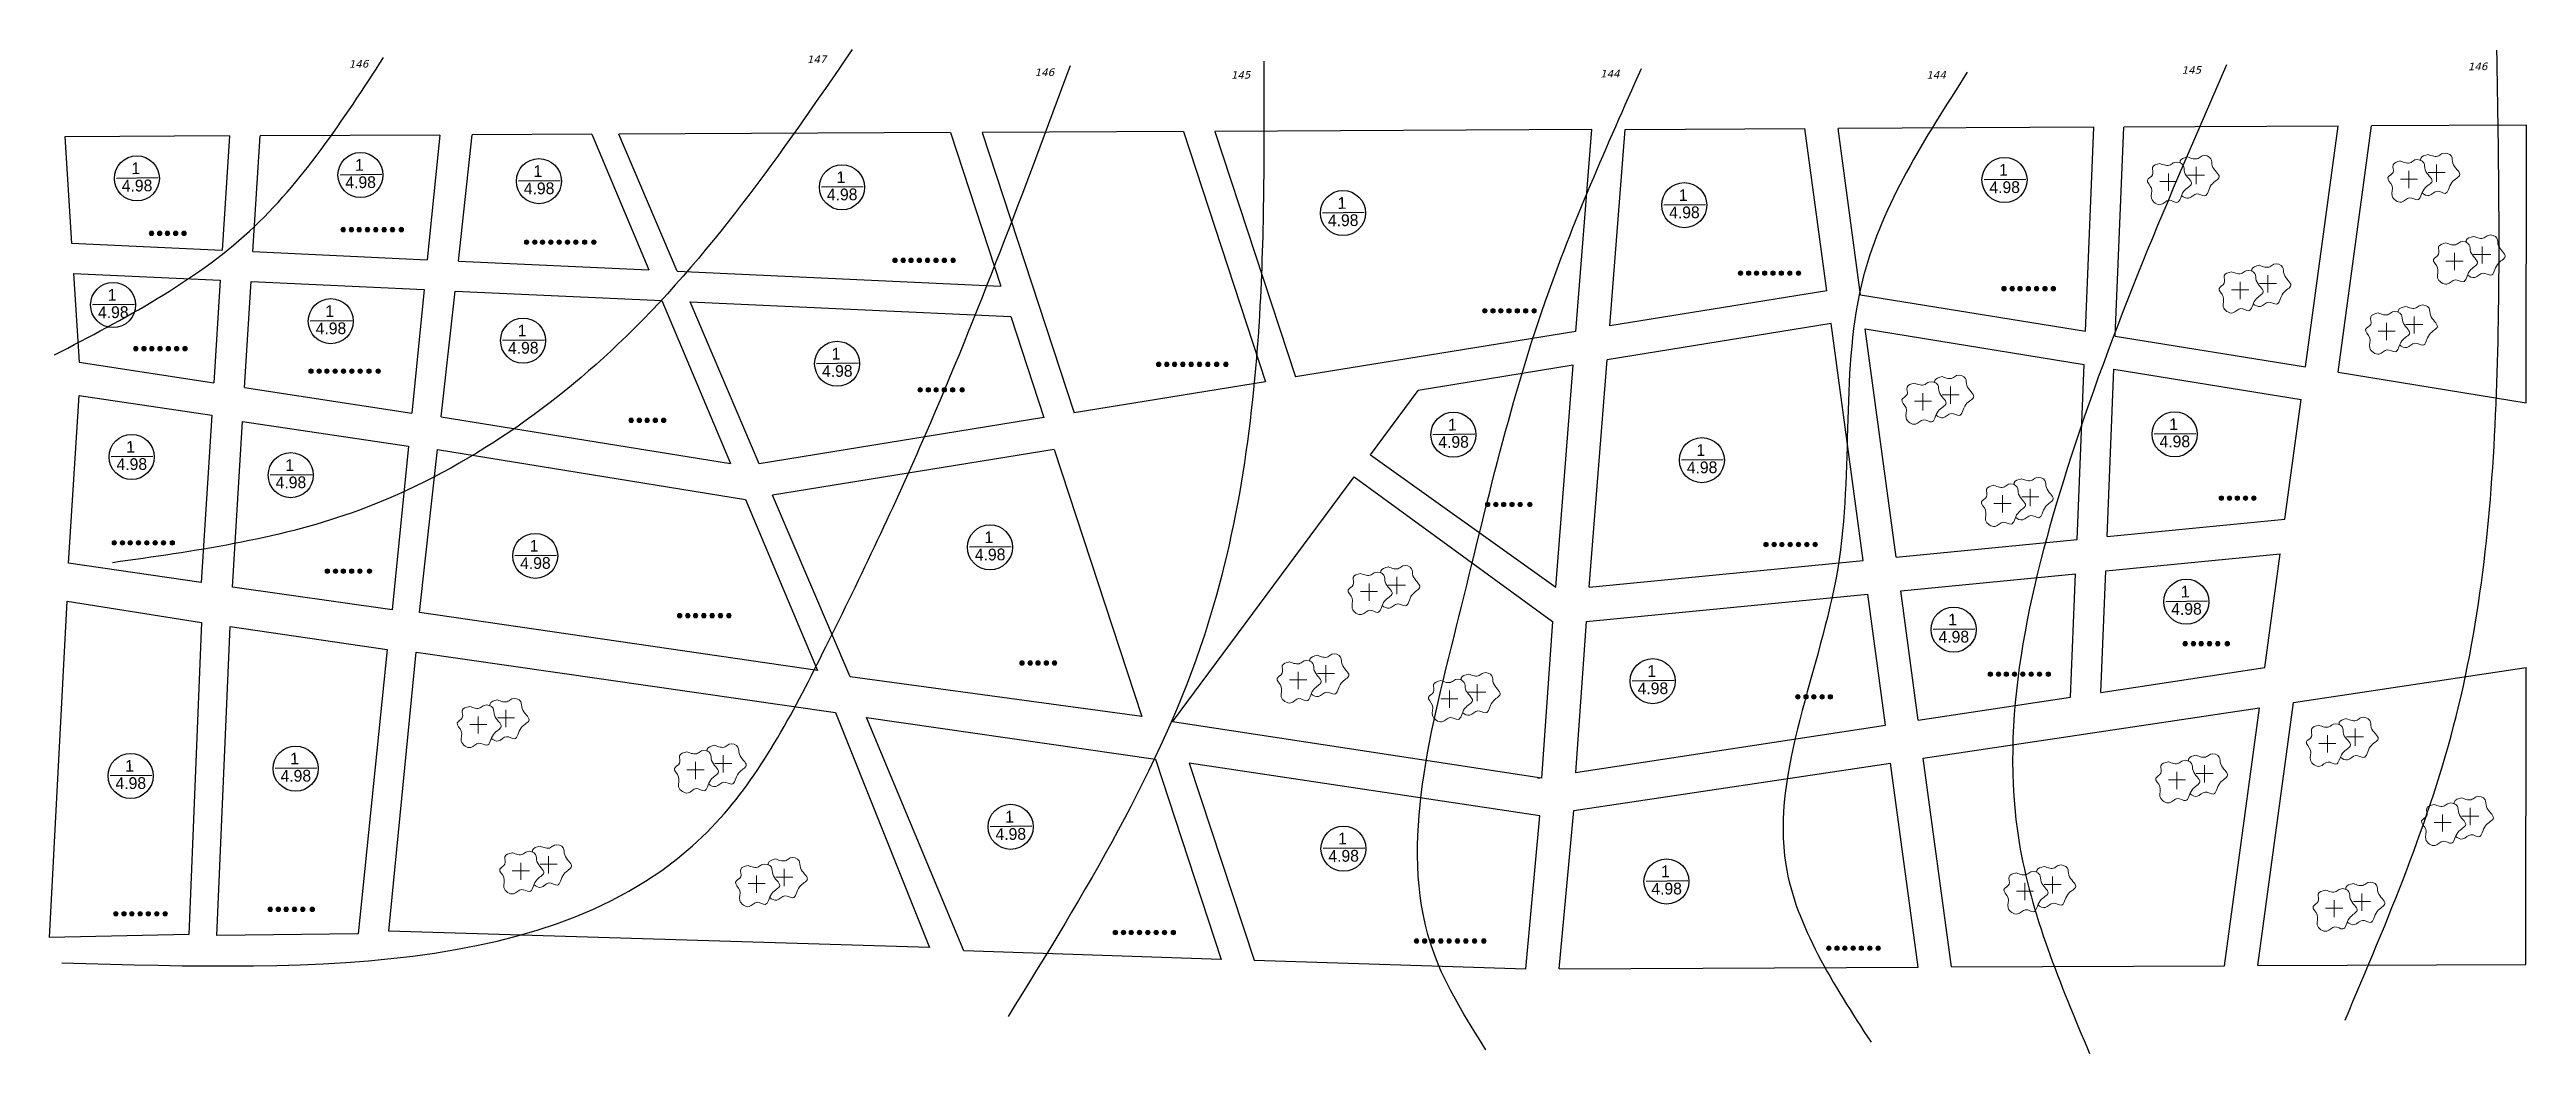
# Model space of a CAD drawing. Header units: millimetres. Extents: x -710977 to 10671, y -929782 to 89628.
# Drawn here: x 3255 to 10671, y 475 to 3478 of the extents above; entities that cross this region are included whole.
import ezdxf

# ---------------------------------------------------------------- set-up
doc = ezdxf.new("R2010")
doc.units = ezdxf.units.MM
doc.header["$LTSCALE"] = 0.4
doc.layers.add('Площади', color=7, linetype='Continuous')
doc.layers.add('Тонкая', color=82, linetype='Continuous', lineweight=20)
doc.styles.add('style1', font='verdana.ttf', dxfattribs={"oblique": 15})

msp = doc.modelspace()

# ---------------------------------------------------------------- texts
at = {"color": 2, "ltscale": 0.5, "attachment_point": 1, "rotation": 0.6365653}
for s, width, insert, char_height in [('1', 100.29866, (3499.663, 3140.571), 35.179), ('1', 100.29866, (4169.099, 3150.536), 35.179), ('1', 100.29866, (4703.392, 3132.155), 35.179), ('1', 100.29866, (9091.577, 3135.725), 35.179), ('4.98', 170.28639, (3470.666, 3088.362), 35.1793), ('4.98', 170.28639, (4140.102, 3098.326), 35.1793), ('4.98', 170.28639, (4674.395, 3079.945), 35.1793), ('4.98', 170.28639, (5581.832, 3061.734), 35.1793), ('1', 100.29866, (5610.829, 3113.943), 35.179), ('1', 100.29866, (8132.717, 3060.259), 35.179), ('4.98', 170.28639, (9062.581, 3083.516), 35.1793), ('4.98', 170.28639, (7081.942, 2984.573), 35.1793), ('1', 100.29866, (7110.939, 3036.783), 35.179), ('4.98', 170.28639, (8103.72, 3008.049), 35.1793), ('1', 100.29866, (3428.409, 2761.679), 35.179), ('4.98', 170.28639, (3399.412, 2709.47), 35.1793), ('1', 100.29866, (4080.212, 2713.293), 35.179), ('4.98', 170.28639, (4051.215, 2661.084), 35.1793), ('4.98', 170.28639, (4627.018, 2602.807), 35.1793), ('1', 100.29866, (4656.015, 2655.017), 35.179), ('4.98', 170.28639, (5567.255, 2533.604), 35.1793), ('1', 100.29866, (5596.251, 2585.813), 35.179), ('1', 100.29866, (7441.562, 2373.489), 35.179), ('1', 100.29866, (9601.047, 2374.888), 35.179), ('1', 100.29866, (3483.939, 2307.114), 35.179), ('4.98', 170.28639, (7412.566, 2321.28), 35.1793), ('4.98', 170.28639, (9572.05, 2322.679), 35.1793), ('4.98', 170.28639, (3454.942, 2254.904), 35.1793), ('1', 100.29866, (3960.349, 2252.392), 35.179), ('4.98', 170.28639, (8156.57, 2245.082), 35.1793), ('1', 100.29866, (8185.567, 2297.291), 35.179), ('4.98', 170.28639, (3931.353, 2200.183), 35.1793), ('1', 100.29866, (4692.341, 2010.97), 35.179), ('1', 100.29866, (6053.845, 2036.576), 35.179), ('4.98', 170.28639, (4663.344, 1958.761), 35.1793), ('4.98', 170.28639, (6024.849, 1984.367), 35.1793), ('1', 100.29866, (9635.936, 1873.872), 35.179), ('1', 100.29866, (8939.355, 1790.444), 35.179), ('4.98', 170.28639, (9606.939, 1821.662), 35.1793), ('4.98', 170.28639, (8910.359, 1738.235), 35.1793), ('1', 100.29866, (8038.324, 1636.135), 35.179), ('4.98', 170.28639, (8009.327, 1583.926), 35.1793), ('1', 100.29866, (3480.895, 1352.549), 35.179), ('1', 100.29866, (3974.989, 1374.496), 35.179), ('4.98', 170.28639, (3451.898, 1300.339), 35.1793), ('4.98', 170.28639, (3945.992, 1322.287), 35.1793), ('1', 100.29866, (6115.715, 1200.357), 35.179), ('4.98', 170.28639, (6086.718, 1148.147), 35.1793), ('1', 100.29866, (7112.38, 1134.909), 35.179), ('4.98', 170.28639, (7083.383, 1082.699), 35.1793), ('4.98', 170.28639, (8050.484, 984.557), 35.1793), ('1', 100.29866, (8079.48, 1036.767), 35.179)]:
    msp.add_mtext_dynamic_manual_height_columns(s, width=width, gutter_width=351.793, heights=[0], dxfattribs=dict(at, insert=insert, char_height=char_height))
at = {"layer": 'Площади', "color": 0, "lineweight": 30, "style": 'style1', "oblique": 15}
for s, p in [('146', (4150.575, 3423.845)), ('147', (5522.262, 3437.754)), ('146', (6204.159, 3398.801)), ('145', (6791.676, 3391.008)), ('144', (7897.353, 3394.653)), ('144', (8873.986, 3390.999)), ('145', (9638.466, 3405.617)), ('146', (10495.371, 3416.241))]:
    msp.add_text(s, height=22.4, rotation=0.7103714, dxfattribs=at).set_placement(p)

# ---------------------------------------------------------------- hatches: boundary and pattern name
at = {"layer": 'Тонкая', "ltscale": 10}
for points in [[(3566.496, 2928.369, 1), (3553.069, 2928.369, 1)], [(3590.976, 2928.369, 1), (3577.55, 2928.369, 1)], [(3614.328, 2928.369, 1), (3600.902, 2928.369, 1)], [(3639.106, 2928.369, 1), (3625.68, 2928.369, 1)], [(3663.885, 2928.369, 1), (3650.459, 2928.369, 1)], [(4140.677, 2939.276, 1), (4127.251, 2939.276, 1)], [(4165.157, 2939.276, 1), (4151.731, 2939.276, 1)], [(4188.51, 2939.276, 1), (4175.083, 2939.276, 1)], [(4213.288, 2939.276, 1), (4199.862, 2939.276, 1)], [(4238.066, 2939.276, 1), (4224.64, 2939.276, 1)], [(4263.197, 2939.276, 1), (4249.771, 2939.276, 1)], [(4288.21, 2939.276, 1), (4274.783, 2939.276, 1)], [(4314.457, 2939.276, 1), (4301.03, 2939.276, 1)], [(4689.708, 2902.023, 1), (4676.282, 2902.023, 1)], [(4714.189, 2902.023, 1), (4700.763, 2902.023, 1)], [(4737.541, 2902.023, 1), (4724.115, 2902.023, 1)], [(4762.319, 2902.023, 1), (4748.893, 2902.023, 1)], [(4787.098, 2902.023, 1), (4773.671, 2902.023, 1)], [(4812.229, 2902.023, 1), (4798.803, 2902.023, 1)], [(4837.241, 2902.023, 1), (4823.815, 2902.023, 1)], [(4863.488, 2902.023, 1), (4850.062, 2902.023, 1)], [(4891.141, 2902.023, 1), (4877.714, 2902.023, 1)], [(5792.927, 2847.585, 1), (5779.501, 2847.585, 1)], [(5817.407, 2847.585, 1), (5803.981, 2847.585, 1)], [(5840.76, 2847.585, 1), (5827.334, 2847.585, 1)], [(5865.538, 2847.585, 1), (5852.112, 2847.585, 1)], [(5890.316, 2847.585, 1), (5876.89, 2847.585, 1)], [(5915.448, 2847.585, 1), (5902.022, 2847.585, 1)], [(5940.46, 2847.585, 1), (5927.034, 2847.585, 1)], [(5966.707, 2847.585, 1), (5953.281, 2847.585, 1)], [(8324.226, 2809.153, 1), (8310.8, 2809.153, 1)], [(8348.706, 2809.153, 1), (8335.28, 2809.153, 1)], [(8372.058, 2809.153, 1), (8358.632, 2809.153, 1)], [(8396.837, 2809.153, 1), (8383.411, 2809.153, 1)], [(8421.615, 2809.153, 1), (8408.189, 2809.153, 1)], [(8446.746, 2809.153, 1), (8433.32, 2809.153, 1)], [(8471.758, 2809.153, 1), (8458.332, 2809.153, 1)], [(8498.005, 2809.153, 1), (8484.579, 2809.153, 1)], [(9113.49, 2763.014, 1), (9100.064, 2763.014, 1)], [(9137.97, 2763.014, 1), (9124.544, 2763.014, 1)], [(9161.323, 2763.014, 1), (9147.897, 2763.014, 1)], [(9186.101, 2763.014, 1), (9172.675, 2763.014, 1)], [(9210.879, 2763.014, 1), (9197.453, 2763.014, 1)], [(9236.011, 2763.014, 1), (9222.585, 2763.014, 1)], [(9261.023, 2763.014, 1), (9247.597, 2763.014, 1)], [(7558.713, 2696.611, 1), (7545.287, 2696.611, 1)], [(7583.193, 2696.611, 1), (7569.767, 2696.611, 1)], [(7606.546, 2696.611, 1), (7593.12, 2696.611, 1)], [(7631.324, 2696.611, 1), (7617.898, 2696.611, 1)], [(7656.102, 2696.611, 1), (7642.676, 2696.611, 1)], [(7681.234, 2696.611, 1), (7667.808, 2696.611, 1)], [(7706.246, 2696.611, 1), (7692.82, 2696.611, 1)], [(3519.555, 2583.407, 1), (3506.129, 2583.407, 1)], [(3544.035, 2583.407, 1), (3530.609, 2583.407, 1)], [(3567.388, 2583.407, 1), (3553.961, 2583.407, 1)], [(3592.166, 2583.407, 1), (3578.74, 2583.407, 1)], [(3616.944, 2583.407, 1), (3603.518, 2583.407, 1)], [(3642.075, 2583.407, 1), (3628.649, 2583.407, 1)], [(3667.088, 2583.407, 1), (3653.661, 2583.407, 1)], [(4044.017, 2515.992, 1), (4030.591, 2515.992, 1)], [(4068.498, 2515.992, 1), (4055.072, 2515.992, 1)], [(4091.85, 2515.992, 1), (4078.424, 2515.992, 1)], [(4116.628, 2515.992, 1), (4103.202, 2515.992, 1)], [(4141.407, 2515.992, 1), (4127.98, 2515.992, 1)], [(4166.538, 2515.992, 1), (4153.112, 2515.992, 1)], [(4191.55, 2515.992, 1), (4178.124, 2515.992, 1)], [(4217.797, 2515.992, 1), (4204.371, 2515.992, 1)], [(4245.45, 2515.992, 1), (4232.023, 2515.992, 1)], [(6582.059, 2536.624, 1), (6568.633, 2536.624, 1)], [(6606.54, 2536.624, 1), (6593.114, 2536.624, 1)], [(6629.892, 2536.624, 1), (6616.466, 2536.624, 1)], [(6654.67, 2536.624, 1), (6641.244, 2536.624, 1)], [(6679.449, 2536.624, 1), (6666.023, 2536.624, 1)], [(6704.58, 2536.624, 1), (6691.154, 2536.624, 1)], [(6729.592, 2536.624, 1), (6716.166, 2536.624, 1)], [(6755.839, 2536.624, 1), (6742.413, 2536.624, 1)], [(6783.492, 2536.624, 1), (6770.065, 2536.624, 1)], [(5867.903, 2459.938, 1), (5854.477, 2459.938, 1)], [(5892.383, 2459.938, 1), (5878.957, 2459.938, 1)], [(5915.735, 2459.938, 1), (5902.309, 2459.938, 1)], [(5940.514, 2459.938, 1), (5927.088, 2459.938, 1)], [(5965.292, 2459.938, 1), (5951.866, 2459.938, 1)], [(5993.873, 2459.938, 1), (5980.447, 2459.938, 1)], [(5002.736, 2368.922, 1), (4989.31, 2368.922, 1)], [(5027.216, 2368.922, 1), (5013.79, 2368.922, 1)], [(5050.569, 2368.922, 1), (5037.143, 2368.922, 1)], [(5075.347, 2368.922, 1), (5061.921, 2368.922, 1)], [(5100.125, 2368.922, 1), (5086.699, 2368.922, 1)], [(7567.449, 2117.275, 1), (7554.023, 2117.275, 1)], [(7591.93, 2117.275, 1), (7578.504, 2117.275, 1)], [(7615.282, 2117.275, 1), (7601.856, 2117.275, 1)], [(7640.06, 2117.275, 1), (7626.634, 2117.275, 1)], [(7664.839, 2117.275, 1), (7651.413, 2117.275, 1)], [(7693.42, 2117.275, 1), (7679.994, 2117.275, 1)], [(9764.003, 2136.171, 1), (9750.577, 2136.171, 1)], [(9788.483, 2136.171, 1), (9775.057, 2136.171, 1)], [(9811.836, 2136.171, 1), (9798.41, 2136.171, 1)], [(9836.614, 2136.171, 1), (9823.188, 2136.171, 1)], [(9861.392, 2136.171, 1), (9847.966, 2136.171, 1)], [(3455.085, 2002.362, 1), (3441.659, 2002.362, 1)], [(3479.565, 2002.362, 1), (3466.139, 2002.362, 1)], [(3502.917, 2002.362, 1), (3489.491, 2002.362, 1)], [(3527.696, 2002.362, 1), (3514.269, 2002.362, 1)], [(3552.474, 2002.362, 1), (3539.048, 2002.362, 1)], [(3577.605, 2002.362, 1), (3564.179, 2002.362, 1)], [(3602.617, 2002.362, 1), (3589.191, 2002.362, 1)], [(3628.864, 2002.362, 1), (3615.438, 2002.362, 1)], [(8400.567, 1997.184, 1), (8387.141, 1997.184, 1)], [(8425.047, 1997.184, 1), (8411.621, 1997.184, 1)], [(8448.4, 1997.184, 1), (8434.973, 1997.184, 1)], [(8473.178, 1997.184, 1), (8459.752, 1997.184, 1)], [(8497.956, 1997.184, 1), (8484.53, 1997.184, 1)], [(8523.088, 1997.184, 1), (8509.661, 1997.184, 1)], [(8548.1, 1997.184, 1), (8534.674, 1997.184, 1)], [(4093.243, 1917.656, 1), (4079.817, 1917.656, 1)], [(4117.723, 1917.656, 1), (4104.297, 1917.656, 1)], [(4141.075, 1917.656, 1), (4127.649, 1917.656, 1)], [(4165.854, 1917.656, 1), (4152.428, 1917.656, 1)], [(4190.632, 1917.656, 1), (4177.206, 1917.656, 1)], [(4219.213, 1917.656, 1), (4205.787, 1917.656, 1)], [(5147.844, 1784.489, 1), (5134.418, 1784.489, 1)], [(5172.324, 1784.489, 1), (5158.898, 1784.489, 1)], [(5195.677, 1784.489, 1), (5182.251, 1784.489, 1)], [(5220.455, 1784.489, 1), (5207.029, 1784.489, 1)], [(5245.233, 1784.489, 1), (5231.807, 1784.489, 1)], [(5270.365, 1784.489, 1), (5256.939, 1784.489, 1)], [(5295.377, 1784.489, 1), (5281.951, 1784.489, 1)], [(9655.933, 1700.669, 1), (9642.507, 1700.669, 1)], [(9680.414, 1700.669, 1), (9666.987, 1700.669, 1)], [(9703.766, 1700.669, 1), (9690.34, 1700.669, 1)], [(9728.544, 1700.669, 1), (9715.118, 1700.669, 1)], [(9753.322, 1700.669, 1), (9739.896, 1700.669, 1)], [(9781.903, 1700.669, 1), (9768.477, 1700.669, 1)], [(6173.122, 1642.919, 1), (6159.696, 1642.919, 1)], [(6197.602, 1642.919, 1), (6184.176, 1642.919, 1)], [(6220.954, 1642.919, 1), (6207.528, 1642.919, 1)], [(6245.733, 1642.919, 1), (6232.307, 1642.919, 1)], [(6270.511, 1642.919, 1), (6257.085, 1642.919, 1)], [(9072.276, 1609.195, 1), (9058.85, 1609.195, 1)], [(9096.757, 1609.195, 1), (9083.331, 1609.195, 1)], [(9120.109, 1609.195, 1), (9106.683, 1609.195, 1)], [(9144.887, 1609.195, 1), (9131.461, 1609.195, 1)], [(9169.666, 1609.195, 1), (9156.24, 1609.195, 1)], [(9194.797, 1609.195, 1), (9181.371, 1609.195, 1)], [(9219.809, 1609.195, 1), (9206.383, 1609.195, 1)], [(9246.056, 1609.195, 1), (9232.63, 1609.195, 1)], [(8495.954, 1541.625, 1), (8482.528, 1541.625, 1)], [(8520.435, 1541.625, 1), (8507.009, 1541.625, 1)], [(8543.787, 1541.625, 1), (8530.361, 1541.625, 1)], [(8568.565, 1541.625, 1), (8555.139, 1541.625, 1)], [(8593.344, 1541.625, 1), (8579.917, 1541.625, 1)], [(3459.899, 892.538, 1), (3446.473, 892.538, 1)], [(3484.379, 892.538, 1), (3470.953, 892.538, 1)], [(3507.732, 892.538, 1), (3494.306, 892.538, 1)], [(3532.51, 892.538, 1), (3519.084, 892.538, 1)], [(3557.288, 892.538, 1), (3543.862, 892.538, 1)], [(3582.42, 892.538, 1), (3568.994, 892.538, 1)], [(3607.432, 892.538, 1), (3594.006, 892.538, 1)], [(3922.079, 905.669, 1), (3908.653, 905.669, 1)], [(3946.56, 905.669, 1), (3933.134, 905.669, 1)], [(3969.912, 905.669, 1), (3956.486, 905.669, 1)], [(3994.69, 905.669, 1), (3981.264, 905.669, 1)], [(4019.469, 905.669, 1), (4006.042, 905.669, 1)], [(4048.05, 905.669, 1), (4034.623, 905.669, 1)], [(6452.331, 836.457, 1), (6438.904, 836.457, 1)], [(6476.811, 836.457, 1), (6463.385, 836.457, 1)], [(6500.163, 836.457, 1), (6486.737, 836.457, 1)], [(6524.942, 836.457, 1), (6511.515, 836.457, 1)], [(6549.72, 836.457, 1), (6536.294, 836.457, 1)], [(6574.851, 836.457, 1), (6561.425, 836.457, 1)], [(6599.863, 836.457, 1), (6586.437, 836.457, 1)], [(6626.11, 836.457, 1), (6612.684, 836.457, 1)], [(7354.385, 811.026, 1), (7340.958, 811.026, 1)], [(7378.865, 811.026, 1), (7365.439, 811.026, 1)], [(7402.217, 811.026, 1), (7388.791, 811.026, 1)], [(7426.996, 811.026, 1), (7413.569, 811.026, 1)], [(7451.774, 811.026, 1), (7438.348, 811.026, 1)], [(7476.905, 811.026, 1), (7463.479, 811.026, 1)], [(7501.917, 811.026, 1), (7488.491, 811.026, 1)], [(7528.164, 811.026, 1), (7514.738, 811.026, 1)], [(7555.817, 811.026, 1), (7542.391, 811.026, 1)], [(8588.94, 789.357, 1), (8575.514, 789.357, 1)], [(8613.42, 789.357, 1), (8599.994, 789.357, 1)], [(8636.772, 789.357, 1), (8623.346, 789.357, 1)], [(8661.551, 789.357, 1), (8648.125, 789.357, 1)], [(8686.329, 789.357, 1), (8672.903, 789.357, 1)], [(8711.46, 789.357, 1), (8698.034, 789.357, 1)], [(8736.472, 789.357, 1), (8723.046, 789.357, 1)]]:
    msp.add_hatch(color=0, dxfattribs=at).paths.add_polyline_path(points)

# ---------------------------------------------------------------- linework, layer by layer
at = {"color": 0, "lineweight": 30}
for p, q in [((3793.364, 3219.666), (3300.279, 3217.35)), ((3300.279, 3217.35), (3320.833, 2898.548)), ((3793.364, 3219.666), (3771.616, 2877.809)), ((3863.628, 2873.575), (3884.92, 3220.096)), ((4422.887, 3222.623), (3884.92, 3220.096)), ((4422.887, 3222.623), (4385.437, 2849.568)), ((4478.74, 2845.275), (4520.46, 3223.081)), ((4878.26, 3224.762), (4520.46, 3223.081)), ((4878.26, 3224.762), (5049.09, 2819.035)), ((5952.676, 3229.808), (4959.08, 3225.142)), ((5133.954, 2815.13), (4959.08, 3225.142)), ((5952.676, 3229.808), (6103.028, 2770.545)), ((6649.906, 3233.083), (6046.847, 3230.251)), ((6046.847, 3230.251), (6322.51, 2391.6)), ((6649.906, 3233.083), (6895.01, 2484.396)), ((7872.031, 3238.823), (6744.089, 3233.526)), ((6744.089, 3233.526), (6985.505, 2499.064)), ((7824.793, 2635.103), (7872.031, 3238.823)), ((7926.078, 2651.52), (7972.031, 3238.823)), ((7972.031, 3238.823), (8510.117, 3241.82)), ((8575.737, 2756.823), (8510.117, 3241.82)), ((9375.248, 3245.884), (8610.054, 3242.29)), ((8677.385, 2744.639), (8610.054, 3242.29)), ((9350.502, 2635.534), (9375.248, 3245.884)), ((9439.915, 2621.041), (9465.265, 3246.307)), ((10106.883, 3249.32), (9465.265, 3246.307)), ((10009.39, 2528.736), (10106.883, 3249.32)), ((10107.244, 2512.875), (10206.947, 3249.79)), ((10670.928, 3251.969), (10206.947, 3249.79)), ((10670.408, 2421.592), (10670.928, 3251.969)), ((3320.833, 2898.548), (3771.616, 2877.809)), ((3863.628, 2873.575), (4385.437, 2849.568)), ((4478.74, 2845.275), (5049.09, 2819.035)), ((3326.653, 2808.28), (3343.769, 2542.799)), ((3326.653, 2808.28), (3765.907, 2788.071)), ((3765.907, 2788.071), (3746.381, 2481.133)), ((3838.645, 2467.001), (3858.113, 2783.829)), ((3858.113, 2783.829), (4376.444, 2759.982)), ((4376.444, 2759.982), (4339.334, 2390.313)), ((4427.333, 2379.738), (4468.852, 2755.73)), ((4468.852, 2755.73), (5087.733, 2727.257)), ((5133.954, 2815.13), (6103.028, 2770.545)), ((8575.737, 2756.823), (7926.078, 2651.52)), ((8677.385, 2744.639), (9350.502, 2635.534)), ((5087.733, 2727.257), (5293.143, 2239.4)), ((5379.768, 2238.792), (5173.108, 2723.329)), ((5173.108, 2723.329), (6132.943, 2679.169)), ((6132.943, 2679.169), (6231.895, 2376.912)), ((7824.793, 2635.103), (6985.505, 2499.064)), ((8588.976, 2658.969), (7918.153, 2550.236)), ((8684.926, 1949.792), (8588.976, 2658.969)), ((8783.621, 1959.436), (8691.218, 2642.397)), ((8691.218, 2642.397), (9346.474, 2536.187)), ((9439.915, 2621.041), (10009.39, 2528.736)), ((3343.769, 2542.799), (3746.381, 2481.133)), ((7816.868, 2533.819), (7352.794, 2458.598)), ((7764.902, 1869.666), (7816.868, 2533.819)), ((7864.902, 1869.666), (7918.153, 2550.236)), ((9325.237, 2012.358), (9346.474, 2536.187)), ((9415.595, 2021.187), (9435.887, 2521.694)), ((9435.887, 2521.694), (9996.15, 2430.882)), ((3838.645, 2467.001), (4339.334, 2390.313)), ((6895.01, 2484.396), (6322.51, 2391.6)), ((7209.964, 2266.076), (7352.794, 2458.598)), ((10107.244, 2512.875), (10670.408, 2421.592)), ((3311.463, 1941.726), (3343.769, 2442.799)), ((3343.769, 2442.799), (3740.206, 2384.057)), ((3740.206, 2384.057), (3708.395, 1884.026)), ((4427.333, 2379.738), (5293.143, 2239.4)), ((6231.895, 2376.912), (5379.768, 2238.792)), ((9947.755, 2073.186), (9996.15, 2430.882)), ((3801.958, 1869.945), (3832.405, 2365.44)), ((3832.405, 2365.44), (4329.447, 2291.827)), ((4329.447, 2291.827), (4280.283, 1802.076)), ((4362.622, 1793.719), (4416.485, 2281.497)), ((4416.485, 2281.497), (5338.332, 2132.076)), ((6262.984, 2281.951), (5419.661, 2145.258)), ((6262.984, 2281.951), (6524.784, 1482.264)), ((7209.964, 2266.076), (7764.902, 1869.666)), ((6616.715, 1466.428), (7160.916, 2199.963)), ((7160.916, 2199.963), (7755.061, 1766.52)), ((5338.332, 2132.076), (5553.856, 1620.199)), ((5651.592, 1601.472), (5419.661, 2145.258)), ((8783.621, 1959.436), (9325.237, 2012.358)), ((9415.595, 2021.187), (9947.755, 2073.186)), ((3708.395, 1884.026), (3311.463, 1941.726)), ((7864.902, 1869.666), (8684.926, 1949.792)), ((9411.436, 1918.596), (9933.744, 1969.632)), ((9887.654, 1628.975), (9933.744, 1969.632)), ((4280.283, 1802.076), (3801.958, 1869.945)), ((8797.266, 1858.584), (9321.078, 1909.767)), ((8849.651, 1471.406), (8797.266, 1858.584)), ((9306.114, 1540.697), (9321.078, 1909.767)), ((9396.672, 1554.444), (9411.436, 1918.596)), ((3254.604, 821.517), (3307.848, 1827.787)), ((3307.848, 1827.787), (3709.817, 1764.346)), ((5553.856, 1620.199), (4362.622, 1793.719)), ((7855.061, 1766.52), (8698.571, 1848.941)), ((8751.663, 1456.532), (8698.571, 1848.941)), ((3709.817, 1764.346), (3671.316, 830.018)), ((3755.639, 827.741), (3795.731, 1751.758)), ((3795.731, 1751.758), (4265.419, 1683.057)), ((7755.061, 1766.52), (7722.281, 1298.603)), ((7855.061, 1766.52), (7823.474, 1315.633)), ((4265.419, 1683.057), (4178.738, 831.912)), ((4270.049, 840.751), (4351.983, 1674.919)), ((4351.983, 1674.919), (5607.673, 1495.011)), ((6524.784, 1482.264), (5651.592, 1601.472)), ((9396.672, 1554.444), (9887.654, 1628.975)), ((9973.507, 1524.413), (10669.911, 1628.901)), ((10669.355, 741.056), (10669.911, 1628.901)), ((5607.673, 1495.011), (5889.335, 791.973)), ((8849.651, 1471.406), (9306.114, 1540.697)), ((8864.982, 1358.091), (9871.435, 1509.099)), ((9766.963, 736.933), (9871.435, 1509.099)), ((9867.024, 737.39), (9973.507, 1524.413)), ((5992.009, 781.211), (5701.18, 1479.222)), ((5701.18, 1479.222), (6566.475, 1354.916)), ((7722.281, 1298.603), (6616.715, 1466.428)), ((7823.474, 1315.633), (8751.663, 1456.532)), ((6566.475, 1354.916), (6762.679, 755.597)), ((7716.784, 1185.816), (6667.08, 1343.313)), ((6667.08, 1343.313), (6860.999, 753.352)), ((7818.188, 1201.031), (8766.972, 1343.386)), ((8849.59, 732.742), (8766.972, 1343.386)), ((8949.529, 733.199), (8864.982, 1358.091)), ((7711.286, 1298.603), (7722.399, 1300.29)), ((7774.467, 727.374), (7818.188, 1201.031)), ((7674.467, 727.374), (7716.784, 1185.816)), ((3671.316, 830.018), (3254.604, 821.517)), ((4178.738, 831.912), (3755.639, 827.741)), ((5889.335, 791.973), (4270.049, 840.751)), ((6762.679, 755.597), (5992.009, 781.211)), ((6860.999, 753.352), (7674.467, 727.374)), ((7774.509, 727.831), (8849.59, 732.742)), ((8949.529, 733.199), (9766.963, 736.933)), ((9867.024, 737.39), (10669.355, 741.056))]:
    msp.add_line(p, q, dxfattribs=at)
at = {"color": 241, "lineweight": 25}
for p, q in [((3579.981, 3094.357), (3454.907, 3092.967)), ((4249.417, 3104.322), (4124.343, 3102.932)), ((4783.71, 3085.941), (4658.636, 3084.551)), ((5691.147, 3067.729), (5566.073, 3066.34)), ((9171.896, 3089.511), (9046.822, 3088.122)), ((7191.257, 2990.569), (7066.183, 2989.179)), ((8213.035, 3014.045), (8087.961, 3012.655)), ((3508.727, 2715.465), (3383.653, 2714.076)), ((4160.53, 2667.079), (4035.456, 2665.689)), ((4736.334, 2608.803), (4611.259, 2607.413)), ((5676.57, 2539.599), (5551.496, 2538.21)), ((7521.881, 2327.275), (7396.807, 2325.885)), ((9681.366, 2328.674), (9556.291, 2327.285)), ((3564.257, 2260.9), (3439.183, 2259.51)), ((8265.885, 2251.077), (8140.811, 2249.687)), ((4040.668, 2206.178), (3915.594, 2204.788)), ((4772.659, 1964.757), (4647.585, 1963.367)), ((6134.164, 1990.362), (6009.09, 1988.972)), ((9716.254, 1827.658), (9591.18, 1826.268)), ((9019.674, 1744.23), (8894.6, 1742.841)), ((8118.642, 1589.922), (7993.568, 1588.532)), ((3561.213, 1306.335), (3436.139, 1304.945)), ((4055.308, 1328.282), (3930.233, 1326.892)), ((6196.033, 1154.143), (6070.959, 1152.753)), ((7192.698, 1088.695), (7067.624, 1087.305)), ((8159.799, 990.553), (8034.725, 989.163))]:
    msp.add_line(p, q, dxfattribs=at)
for centre in [(3516.134, 3092.883), (4185.57, 3102.848), (4719.863, 3084.467), (5627.3, 3066.256), (9108.049, 3088.038), (7127.41, 2989.095), (8149.188, 3012.571), (3444.88, 2713.992), (4096.683, 2665.605), (4672.487, 2607.329), (5612.723, 2538.126), (7458.034, 2325.801), (9617.518, 2327.201), (3500.41, 2259.426), (8202.038, 2249.603), (3976.821, 2204.704), (4708.812, 1963.283), (6070.317, 1988.888), (9652.407, 1826.184), (8955.827, 1742.757), (8054.795, 1588.448), (3497.366, 1304.861), (3991.461, 1326.809), (6132.186, 1152.669), (7128.851, 1087.221), (8095.952, 989.079)]:
    msp.add_circle(centre, 67.456, dxfattribs=at)
at = {"ltscale": 0.5}
for points in [[(3269.956, 2564.905), (3853.119, 2934.976), (4255.029, 3454.651)], [(3291.189, 745.573), (5263.744, 1179.106), (5578.968, 1690.907), (5878.43, 2328.689), (6311.862, 3431.029)], [(5657.774, 3478.273), (4956.401, 2596.401), (4160.462, 2092.473), (3443.329, 1942.87)], [(6889.922, 3443.685), (6878.834, 2712.479), (6712.509, 1726.459), (6124.826, 585.334)], [(7555.223, 485.625), (7399.986, 773.675), (7466.516, 1748.617), (7732.637, 2723.558), (8020.934, 3421.527)], [(9772.892, 3432.606), (9296.093, 2225.009), (9151.945, 1106.042), (9362.624, 474.546)], [(10127.719, 574.256), (10460.37, 1482.724), (10582.342, 2479.823), (10582.342, 3476.922)], [(8996.708, 3410.449), (8686.235, 2801.11), (8608.616, 1925.879), (8453.379, 1039.569), (8708.411, 507.782)]]:
    msp.add_spline(points, degree=3, dxfattribs=at)
at = {"layer": 'Тонкая', "color": 6}
for p, q in [((9681.701, 3127.103), (9681.701, 3075.439)), ((9681.701, 3102.715), (9681.701, 3127.103)), ((10319.033, 3090.579), (10319.033, 3114.967)), ((10319.033, 3114.967), (10319.033, 3063.303)), ((10401.981, 3134.519), (10401.981, 3082.855)), ((10401.981, 3110.131), (10401.981, 3134.519)), ((9598.753, 3083.163), (9598.753, 3107.551)), ((9598.753, 3107.551), (9598.753, 3055.887)), ((10455.253, 2845.485), (10455.253, 2869.873)), ((10455.253, 2869.873), (10455.253, 2818.209)), ((10538.201, 2889.425), (10538.201, 2837.761)), ((10538.201, 2865.037), (10538.201, 2889.425)), ((9813.529, 2759.027), (9813.529, 2783.415)), ((9813.529, 2783.415), (9813.529, 2731.751)), ((9896.478, 2802.967), (9896.478, 2751.303)), ((9896.478, 2778.579), (9896.478, 2802.967)), ((10334.92, 2679.944), (10334.92, 2628.28)), ((10334.92, 2655.556), (10334.92, 2679.944)), ((10251.971, 2636.004), (10251.971, 2660.392)), ((10251.971, 2660.392), (10251.971, 2608.728)), ((8863.839, 2425.983), (8863.839, 2450.371)), ((8863.839, 2450.371), (8863.839, 2398.707)), ((8946.788, 2469.923), (8946.788, 2418.259)), ((8946.788, 2445.535), (8946.788, 2469.923)), ((9184.863, 2164.1), (9184.863, 2112.436)), ((9184.863, 2139.712), (9184.863, 2164.1)), ((9101.915, 2120.16), (9101.915, 2144.548)), ((9101.915, 2144.548), (9101.915, 2092.884)), ((7205.527, 1856.437), (7205.527, 1880.825)), ((7205.527, 1880.825), (7205.527, 1829.161)), ((7288.475, 1900.377), (7288.475, 1848.713)), ((7288.475, 1875.989), (7288.475, 1900.377)), ((7076.026, 1635.927), (7076.026, 1584.264)), ((7076.026, 1611.539), (7076.026, 1635.927)), ((6993.077, 1591.988), (6993.077, 1616.375)), ((6993.077, 1616.375), (6993.077, 1564.712)), ((7446.036, 1535.892), (7446.036, 1560.28)), ((7446.036, 1560.28), (7446.036, 1508.616)), ((7528.984, 1579.832), (7528.984, 1528.168)), ((7528.984, 1555.444), (7528.984, 1579.832)), ((4620.984, 1502.642), (4620.984, 1450.978)), ((4620.984, 1478.254), (4620.984, 1502.642)), ((4538.036, 1458.702), (4538.036, 1483.09)), ((4538.036, 1483.09), (4538.036, 1431.426)), ((10074.746, 1402.398), (10074.746, 1426.786)), ((10074.746, 1426.786), (10074.746, 1375.122)), ((10157.694, 1446.338), (10157.694, 1394.674)), ((10157.694, 1421.95), (10157.694, 1446.338)), ((5188.635, 1322.686), (5188.635, 1347.073)), ((5188.635, 1347.073), (5188.635, 1295.41)), ((5271.583, 1366.625), (5271.583, 1314.962)), ((5271.583, 1342.238), (5271.583, 1366.625)), ((9706.962, 1336.969), (9706.962, 1285.305)), ((9706.962, 1312.581), (9706.962, 1336.969)), ((9624.013, 1293.029), (9624.013, 1317.417)), ((9624.013, 1317.417), (9624.013, 1265.753)), ((10419.637, 1165.383), (10419.637, 1189.771)), ((10419.637, 1189.771), (10419.637, 1138.108)), ((10502.585, 1209.323), (10502.585, 1157.659)), ((10502.585, 1184.935), (10502.585, 1209.323)), ((4665.604, 1020.898), (4665.604, 1045.286)), ((4665.604, 1045.286), (4665.604, 993.622)), ((4748.552, 1064.838), (4748.552, 1013.174)), ((4748.552, 1040.45), (4748.552, 1064.838)), ((5371.483, 982.644), (5371.483, 1007.032)), ((5371.483, 1007.032), (5371.483, 955.368)), ((5454.431, 1026.583), (5454.431, 974.92)), ((5454.431, 1002.196), (5454.431, 1026.583)), ((9169.192, 960.474), (9169.192, 984.861)), ((9169.192, 984.861), (9169.192, 933.198)), ((9252.14, 1004.413), (9252.14, 952.75)), ((9252.14, 980.025), (9252.14, 1004.413)), ((10095.022, 909.095), (10095.022, 933.483)), ((10095.022, 933.483), (10095.022, 881.819)), ((10177.971, 953.035), (10177.971, 901.371)), ((10177.971, 928.647), (10177.971, 953.035))]:
    msp.add_line(p, q, dxfattribs=at)
at = {"layer": 'Тонкая', "color": 0, "ltscale": 10}
for centre in [(3559.782, 2928.369), (3584.263, 2928.369), (3607.615, 2928.369), (3632.393, 2928.369), (3657.172, 2928.369), (4133.964, 2939.276), (4158.444, 2939.276), (4181.797, 2939.276), (4206.575, 2939.276), (4231.353, 2939.276), (4256.484, 2939.276), (4281.497, 2939.276), (4307.743, 2939.276), (4682.995, 2902.023), (4707.476, 2902.023), (4730.828, 2902.023), (4755.606, 2902.023), (4780.384, 2902.023), (4805.516, 2902.023), (4830.528, 2902.023), (4856.775, 2902.023), (4884.427, 2902.023), (5786.214, 2847.585), (5810.694, 2847.585), (5834.047, 2847.585), (5858.825, 2847.585), (5883.603, 2847.585), (5908.735, 2847.585), (5933.747, 2847.585), (5959.994, 2847.585), (8317.513, 2809.153), (8341.993, 2809.153), (8365.345, 2809.153), (8390.124, 2809.153), (8414.902, 2809.153), (8440.033, 2809.153), (8465.045, 2809.153), (8491.292, 2809.153), (9106.777, 2763.014), (9131.257, 2763.014), (9154.61, 2763.014), (9179.388, 2763.014), (9204.166, 2763.014), (9229.298, 2763.014), (9254.31, 2763.014), (7552, 2696.611), (7576.48, 2696.611), (7599.833, 2696.611), (7624.611, 2696.611), (7649.389, 2696.611), (7674.521, 2696.611), (7699.533, 2696.611), (3512.842, 2583.407), (3537.322, 2583.407), (3560.674, 2583.407), (3585.453, 2583.407), (3610.231, 2583.407), (3635.362, 2583.407), (3660.375, 2583.407), (4037.304, 2515.992), (4061.785, 2515.992), (4085.137, 2515.992), (4109.915, 2515.992), (4134.694, 2515.992), (4159.825, 2515.992), (4184.837, 2515.992), (4211.084, 2515.992), (4238.736, 2515.992), (6575.346, 2536.624), (6599.827, 2536.624), (6623.179, 2536.624), (6647.957, 2536.624), (6672.736, 2536.624), (6697.867, 2536.624), (6722.879, 2536.624), (6749.126, 2536.624), (6776.779, 2536.624), (5861.19, 2459.938), (5885.67, 2459.938), (5909.022, 2459.938), (5933.801, 2459.938), (5958.579, 2459.938), (5987.16, 2459.938), (4996.023, 2368.922), (5020.503, 2368.922), (5043.856, 2368.922), (5068.634, 2368.922), (5093.412, 2368.922), (7560.736, 2117.275), (7585.217, 2117.275), (7608.569, 2117.275), (7633.347, 2117.275), (7658.126, 2117.275), (7686.707, 2117.275), (9757.29, 2136.171), (9781.77, 2136.171), (9805.123, 2136.171), (9829.901, 2136.171), (9854.679, 2136.171), (3448.372, 2002.362), (3472.852, 2002.362), (3496.204, 2002.362), (3520.983, 2002.362), (3545.761, 2002.362), (3570.892, 2002.362), (3595.904, 2002.362), (3622.151, 2002.362), (8393.854, 1997.184), (8418.334, 1997.184), (8441.687, 1997.184), (8466.465, 1997.184), (8491.243, 1997.184), (8516.374, 1997.184), (8541.387, 1997.184), (4086.53, 1917.656), (4111.01, 1917.656), (4134.362, 1917.656), (4159.141, 1917.656), (4183.919, 1917.656), (4212.5, 1917.656), (5141.131, 1784.489), (5165.611, 1784.489), (5188.964, 1784.489), (5213.742, 1784.489), (5238.52, 1784.489), (5263.652, 1784.489), (5288.664, 1784.489), (9649.22, 1700.669), (9673.7, 1700.669), (9697.053, 1700.669), (9721.831, 1700.669), (9746.609, 1700.669), (9775.19, 1700.669), (6166.409, 1642.919), (6190.889, 1642.919), (6214.241, 1642.919), (6239.02, 1642.919), (6263.798, 1642.919), (9065.563, 1609.195), (9090.044, 1609.195), (9113.396, 1609.195), (9138.174, 1609.195), (9162.953, 1609.195), (9188.084, 1609.195), (9213.096, 1609.195), (9239.343, 1609.195), (8489.241, 1541.625), (8513.722, 1541.625), (8537.074, 1541.625), (8561.852, 1541.625), (8586.63, 1541.625), (3453.186, 892.538), (3477.666, 892.538), (3501.019, 892.538), (3525.797, 892.538), (3550.575, 892.538), (3575.707, 892.538), (3600.719, 892.538), (3915.366, 905.669), (3939.847, 905.669), (3963.199, 905.669), (3987.977, 905.669), (4012.756, 905.669), (4041.336, 905.669), (6445.618, 836.457), (6470.098, 836.457), (6493.45, 836.457), (6518.228, 836.457), (6543.007, 836.457), (6568.138, 836.457), (6593.15, 836.457), (6619.397, 836.457), (7347.671, 811.026), (7372.152, 811.026), (7395.504, 811.026), (7420.282, 811.026), (7445.061, 811.026), (7470.192, 811.026), (7495.204, 811.026), (7521.451, 811.026), (7549.104, 811.026), (8582.227, 789.357), (8606.707, 789.357), (8630.059, 789.357), (8654.838, 789.357), (8679.616, 789.357), (8704.747, 789.357), (8729.759, 789.357)]:
    msp.add_circle(centre, 6.713, dxfattribs=at)
at = {"layer": 'Тонкая', "color": 6}
for points in [[(9573.479, 3137.474), (9551.265, 3125.474), (9551.265, 3103.275), (9535.961, 3087.971), (9548.263, 3063.076), (9548.263, 3033.078), (9576.481, 3014.478), (9600.923, 3027.25), (9624.512, 3021.078), (9644.418, 3053.575), (9668.029, 3077.186), (9647.241, 3111.075), (9643.124, 3132.074), (9616.707, 3140.474), (9605.002, 3133.223), (9573.368, 3137.356)], [(10293.759, 3144.889), (10271.545, 3132.89), (10271.545, 3110.69), (10256.241, 3095.386), (10268.543, 3070.492), (10268.543, 3040.493), (10296.761, 3021.894), (10321.203, 3034.666), (10344.792, 3028.493), (10364.698, 3060.99), (10388.31, 3084.602), (10367.521, 3118.49), (10363.404, 3139.489), (10336.987, 3147.889), (10325.282, 3140.638), (10293.648, 3144.771)], [(9573.385, 3083.163), (9624.442, 3083.163)], [(9656.333, 3102.715), (9707.39, 3102.715)], [(10293.665, 3090.579), (10344.722, 3090.579)], [(10376.614, 3110.131), (10427.67, 3110.131)], [(10429.979, 2899.796), (10407.765, 2887.796), (10407.765, 2865.597), (10392.461, 2850.293), (10404.763, 2825.398), (10404.763, 2795.4), (10432.981, 2776.8), (10457.423, 2789.572), (10481.012, 2783.4), (10500.918, 2815.897), (10524.529, 2839.508), (10503.74, 2873.397), (10499.624, 2894.396), (10473.207, 2902.795), (10461.502, 2895.545), (10429.868, 2899.677)], [(9788.256, 2813.337), (9766.041, 2801.338), (9766.041, 2779.138), (9750.737, 2763.835), (9763.039, 2738.94), (9763.039, 2708.941), (9791.258, 2690.342), (9815.699, 2703.114), (9839.289, 2696.942), (9859.194, 2729.438), (9882.806, 2753.05), (9862.017, 2786.938), (9857.9, 2807.937), (9831.483, 2816.337), (9819.779, 2809.086), (9788.144, 2813.219)], [(10429.885, 2845.485), (10480.941, 2845.485)], [(10512.833, 2865.037), (10563.89, 2865.037)], [(9788.162, 2759.027), (9839.218, 2759.027)], [(9871.11, 2778.579), (9922.167, 2778.579)], [(10226.698, 2690.314), (10204.483, 2678.315), (10204.483, 2656.116), (10189.179, 2640.812), (10201.481, 2615.917), (10201.481, 2585.918), (10229.7, 2567.319), (10254.141, 2580.091), (10277.731, 2573.919), (10297.636, 2606.416), (10321.248, 2630.027), (10300.459, 2663.915), (10296.342, 2684.915), (10269.925, 2693.314), (10258.221, 2686.063), (10226.586, 2690.196)], [(10226.604, 2636.004), (10277.66, 2636.004)], [(10309.552, 2655.556), (10360.609, 2655.556)], [(8838.566, 2480.294), (8816.351, 2468.294), (8816.351, 2446.095), (8801.047, 2430.791), (8813.349, 2405.896), (8813.349, 2375.898), (8841.567, 2357.298), (8866.009, 2370.07), (8889.598, 2363.898), (8909.504, 2396.395), (8933.116, 2420.006), (8912.327, 2453.895), (8908.21, 2474.894), (8881.793, 2483.294), (8870.089, 2476.043), (8838.454, 2480.176)], [(8838.471, 2425.983), (8889.528, 2425.983)], [(8921.42, 2445.535), (8972.477, 2445.535)], [(9076.641, 2174.47), (9054.427, 2162.471), (9054.427, 2140.272), (9039.123, 2124.968), (9051.425, 2100.073), (9051.425, 2070.074), (9079.643, 2051.475), (9104.085, 2064.247), (9127.674, 2058.075), (9147.58, 2090.572), (9171.191, 2114.183), (9150.403, 2148.071), (9146.286, 2169.07), (9119.869, 2177.47), (9108.164, 2170.219), (9076.53, 2174.352)], [(9076.547, 2120.16), (9127.604, 2120.16)], [(9159.495, 2139.712), (9210.552, 2139.712)], [(7180.253, 1910.748), (7158.039, 1898.748), (7158.039, 1876.549), (7142.735, 1861.245), (7155.037, 1836.35), (7155.037, 1806.352), (7183.255, 1787.752), (7207.697, 1800.524), (7231.286, 1794.352), (7251.192, 1826.849), (7274.803, 1850.46), (7254.015, 1884.349), (7249.898, 1905.348), (7223.481, 1913.748), (7211.776, 1906.497), (7180.142, 1910.63)], [(7180.159, 1856.437), (7231.216, 1856.437)], [(7263.107, 1875.989), (7314.164, 1875.989)], [(6967.804, 1646.298), (6945.59, 1634.298), (6945.59, 1612.099), (6930.286, 1596.795), (6942.588, 1571.901), (6942.588, 1541.902), (6970.806, 1523.302), (6995.248, 1536.074), (7018.837, 1529.902), (7038.743, 1562.399), (7062.354, 1586.011), (7041.565, 1619.899), (7037.449, 1640.898), (7011.032, 1649.298), (6999.327, 1642.047), (6967.693, 1646.18)], [(6967.71, 1591.988), (7018.766, 1591.988)], [(7050.658, 1611.539), (7101.715, 1611.539)], [(7420.762, 1590.202), (7398.548, 1578.203), (7398.548, 1556.004), (7383.244, 1540.7), (7395.546, 1515.805), (7395.546, 1485.806), (7423.764, 1467.207), (7448.206, 1479.979), (7471.795, 1473.807), (7491.701, 1506.304), (7515.312, 1529.915), (7494.523, 1563.803), (7490.407, 1584.803), (7463.99, 1593.202), (7452.285, 1585.951), (7420.651, 1590.084)], [(4512.762, 1513.013), (4490.548, 1501.013), (4490.548, 1478.814), (4475.244, 1463.51), (4487.546, 1438.615), (4487.546, 1408.616), (4515.764, 1390.017), (4540.206, 1402.789), (4563.795, 1396.617), (4583.701, 1429.114), (4607.312, 1452.725), (4586.524, 1486.614), (4582.407, 1507.613), (4555.99, 1516.012), (4544.285, 1508.762), (4512.651, 1512.894)], [(7420.668, 1535.892), (7471.724, 1535.892)], [(7503.616, 1555.444), (7554.673, 1555.444)], [(4512.668, 1458.702), (4563.725, 1458.702)], [(4595.616, 1478.254), (4646.673, 1478.254)], [(10049.472, 1456.708), (10027.258, 1444.709), (10027.258, 1422.509), (10011.954, 1407.205), (10024.256, 1382.311), (10024.256, 1352.312), (10052.474, 1333.713), (10076.916, 1346.485), (10100.505, 1340.312), (10120.411, 1372.809), (10144.022, 1396.421), (10123.234, 1430.309), (10119.117, 1451.308), (10092.7, 1459.708), (10080.995, 1452.457), (10049.361, 1456.59)], [(10132.326, 1421.95), (10183.383, 1421.95)], [(5163.361, 1376.996), (5141.147, 1364.996), (5141.147, 1342.797), (5125.843, 1327.493), (5138.145, 1302.599), (5138.145, 1272.6), (5166.363, 1254.001), (5190.805, 1266.772), (5214.394, 1260.6), (5234.3, 1293.097), (5257.911, 1316.709), (5237.123, 1350.597), (5233.006, 1371.596), (5206.589, 1379.996), (5194.884, 1372.745), (5163.25, 1376.878)], [(5246.215, 1342.238), (5297.272, 1342.238)], [(9598.74, 1347.339), (9576.525, 1335.34), (9576.525, 1313.141), (9561.221, 1297.837), (9573.523, 1272.942), (9573.523, 1242.943), (9601.742, 1224.344), (9626.183, 1237.116), (9649.772, 1230.944), (9669.678, 1263.441), (9693.29, 1287.052), (9672.501, 1320.94), (9668.384, 1341.94), (9641.967, 1350.339), (9630.263, 1343.088), (9598.628, 1347.221)], [(10049.378, 1402.398), (10100.435, 1402.398)], [(5163.267, 1322.686), (5214.324, 1322.686)], [(9598.645, 1293.029), (9649.702, 1293.029)], [(9681.594, 1312.581), (9732.651, 1312.581)], [(10394.363, 1219.694), (10372.149, 1207.694), (10372.149, 1185.495), (10356.845, 1170.191), (10369.147, 1145.297), (10369.147, 1115.298), (10397.365, 1096.698), (10421.807, 1109.47), (10445.396, 1103.298), (10465.302, 1135.795), (10488.913, 1159.406), (10468.125, 1193.295), (10464.008, 1214.294), (10437.591, 1222.694), (10425.886, 1215.443), (10394.252, 1219.576)], [(10394.269, 1165.383), (10445.326, 1165.383)], [(10477.217, 1184.935), (10528.274, 1184.935)], [(4640.33, 1075.209), (4618.116, 1063.209), (4618.116, 1041.01), (4602.812, 1025.706), (4615.114, 1000.812), (4615.114, 970.813), (4643.332, 952.213), (4667.774, 964.985), (4691.363, 958.813), (4711.269, 991.31), (4734.88, 1014.921), (4714.092, 1048.81), (4709.975, 1069.809), (4683.558, 1078.209), (4671.853, 1070.958), (4640.219, 1075.091)], [(4723.185, 1040.45), (4774.241, 1040.45)], [(5346.209, 1036.954), (5323.995, 1024.954), (5323.995, 1002.755), (5308.691, 987.451), (5320.993, 962.557), (5320.993, 932.558), (5349.211, 913.959), (5373.653, 926.731), (5397.242, 920.558), (5417.148, 953.055), (5440.759, 976.667), (5419.971, 1010.555), (5415.854, 1031.554), (5389.437, 1039.954), (5377.732, 1032.703), (5346.098, 1036.836)], [(4640.236, 1020.898), (4691.293, 1020.898)], [(5346.115, 982.644), (5397.172, 982.644)], [(5429.064, 1002.196), (5480.12, 1002.196)], [(9143.918, 1014.784), (9121.704, 1002.784), (9121.704, 980.585), (9106.4, 965.281), (9118.702, 940.387), (9118.702, 910.388), (9146.92, 891.788), (9171.362, 904.56), (9194.951, 898.388), (9214.857, 930.885), (9238.468, 954.497), (9217.68, 988.385), (9213.563, 1009.384), (9187.146, 1017.784), (9175.441, 1010.533), (9143.807, 1014.666)], [(9226.772, 980.025), (9277.829, 980.025)], [(10069.749, 963.405), (10047.534, 951.406), (10047.534, 929.207), (10032.231, 913.903), (10044.533, 889.008), (10044.533, 859.009), (10072.751, 840.41), (10097.192, 853.182), (10120.782, 847.01), (10140.687, 879.506), (10164.299, 903.118), (10143.51, 937.006), (10139.394, 958.005), (10112.977, 966.405), (10101.272, 959.154), (10069.637, 963.287)], [(9143.824, 960.474), (9194.881, 960.474)], [(10069.655, 909.095), (10120.711, 909.095)], [(10152.603, 928.647), (10203.66, 928.647)]]:
    msp.add_spline(points, degree=3, dxfattribs=at)
for points, knots in [([(9656.427, 3157.026), (9646.266, 3154.492), (9633.708, 3151.36), (9633.781, 3141.511), (9633.981, 3139.508)], [0, 0, 0, 0, 1.26240187, 1.56019176, 1.56019176, 1.56019176, 1.56019176]), ([(9638.067, 3041.818), (9643.983, 3036.122), (9663.08, 3027.878), (9680.864, 3055.35), (9716.353, 3028.988), (9719.013, 3077.767), (9767.139, 3095.806), (9724.873, 3123.318), (9731.643, 3155.942), (9702.103, 3165.563), (9683.899, 3146.39), (9667.66, 3152.582), (9656.316, 3156.907)], [6.94461872, 6.94461872, 6.94461872, 6.94461872, 8.03268976, 9.41156892, 10.63072942, 12.53617605, 14.20575875, 16.19358635, 17.26353218, 18.64954458, 19.33797411, 20.93313654, 20.93313654, 20.93313654, 20.93313654]), ([(10376.708, 3164.441), (10366.546, 3161.907), (10353.988, 3158.775), (10354.061, 3148.926), (10354.261, 3146.923)], [0, 0, 0, 0, 1.26240187, 1.56019176, 1.56019176, 1.56019176, 1.56019176]), ([(10358.347, 3049.233), (10364.264, 3043.537), (10383.36, 3035.294), (10401.145, 3062.765), (10436.633, 3036.404), (10439.293, 3085.182), (10487.419, 3103.222), (10445.153, 3130.734), (10451.923, 3163.357), (10422.383, 3172.978), (10404.179, 3153.805), (10387.94, 3159.997), (10376.596, 3164.323)], [6.94461872, 6.94461872, 6.94461872, 6.94461872, 8.03268976, 9.41156892, 10.63072942, 12.53617605, 14.20575875, 16.19358635, 17.26353218, 18.64954458, 19.33797411, 20.93313654, 20.93313654, 20.93313654, 20.93313654]), ([(10512.927, 2919.347), (10502.766, 2916.814), (10490.208, 2913.682), (10490.281, 2903.833), (10490.481, 2901.83)], [0, 0, 0, 0, 1.26240187, 1.56019176, 1.56019176, 1.56019176, 1.56019176]), ([(10494.567, 2804.14), (10500.483, 2798.444), (10519.58, 2790.2), (10537.364, 2817.671), (10572.853, 2791.31), (10575.512, 2840.088), (10623.638, 2858.128), (10581.373, 2885.64), (10588.143, 2918.264), (10558.603, 2927.885), (10540.399, 2908.712), (10524.16, 2914.904), (10512.816, 2919.229)], [6.94461872, 6.94461872, 6.94461872, 6.94461872, 8.03268976, 9.41156892, 10.63072942, 12.53617605, 14.20575875, 16.19358635, 17.26353218, 18.64954458, 19.33797411, 20.93313654, 20.93313654, 20.93313654, 20.93313654]), ([(9871.204, 2832.889), (9861.043, 2830.355), (9848.484, 2827.224), (9848.558, 2817.375), (9848.758, 2815.371)], [0, 0, 0, 0, 1.26240187, 1.56019176, 1.56019176, 1.56019176, 1.56019176]), ([(9852.844, 2717.681), (9858.76, 2711.985), (9877.857, 2703.742), (9895.641, 2731.213), (9931.13, 2704.852), (9933.789, 2753.63), (9981.915, 2771.67), (9939.65, 2799.182), (9946.42, 2831.805), (9916.88, 2841.426), (9898.675, 2822.254), (9882.436, 2828.446), (9871.093, 2832.771)], [6.94461872, 6.94461872, 6.94461872, 6.94461872, 8.03268976, 9.41156892, 10.63072942, 12.53617605, 14.20575875, 16.19358635, 17.26353218, 18.64954458, 19.33797411, 20.93313654, 20.93313654, 20.93313654, 20.93313654]), ([(10309.646, 2709.866), (10299.485, 2707.332), (10286.926, 2704.201), (10287, 2694.352), (10287.2, 2692.349)], [0, 0, 0, 0, 1.26240187, 1.56019176, 1.56019176, 1.56019176, 1.56019176]), ([(10291.286, 2594.658), (10297.202, 2588.963), (10316.299, 2580.719), (10334.083, 2608.19), (10369.572, 2581.829), (10372.231, 2630.607), (10420.357, 2648.647), (10378.092, 2676.159), (10384.862, 2708.783), (10355.322, 2718.404), (10337.117, 2699.231), (10320.878, 2705.423), (10309.535, 2709.748)], [6.94461872, 6.94461872, 6.94461872, 6.94461872, 8.03268976, 9.41156892, 10.63072942, 12.53617605, 14.20575875, 16.19358635, 17.26353218, 18.64954458, 19.33797411, 20.93313654, 20.93313654, 20.93313654, 20.93313654]), ([(8921.514, 2499.846), (8911.353, 2497.312), (8898.794, 2494.18), (8898.868, 2484.331), (8899.068, 2482.328)], [0, 0, 0, 0, 1.26240187, 1.56019176, 1.56019176, 1.56019176, 1.56019176]), ([(8903.153, 2384.638), (8909.07, 2378.942), (8928.167, 2370.698), (8945.951, 2398.17), (8981.44, 2371.808), (8984.099, 2420.586), (9032.225, 2438.626), (8989.96, 2466.138), (8996.729, 2498.762), (8967.189, 2508.383), (8948.985, 2489.21), (8932.746, 2495.402), (8921.403, 2499.727)], [6.94461872, 6.94461872, 6.94461872, 6.94461872, 8.03268976, 9.41156892, 10.63072942, 12.53617605, 14.20575875, 16.19358635, 17.26353218, 18.64954458, 19.33797411, 20.93313654, 20.93313654, 20.93313654, 20.93313654]), ([(9159.59, 2194.022), (9149.428, 2191.488), (9136.87, 2188.357), (9136.943, 2178.508), (9137.143, 2176.504)], [0, 0, 0, 0, 1.26240187, 1.56019176, 1.56019176, 1.56019176, 1.56019176]), ([(9141.229, 2078.814), (9147.145, 2073.119), (9166.242, 2064.875), (9184.027, 2092.346), (9219.515, 2065.985), (9222.175, 2114.763), (9270.301, 2132.803), (9228.035, 2160.315), (9234.805, 2192.939), (9205.265, 2202.559), (9187.061, 2183.387), (9170.822, 2189.579), (9159.478, 2193.904)], [6.94461872, 6.94461872, 6.94461872, 6.94461872, 8.03268976, 9.41156892, 10.63072942, 12.53617605, 14.20575875, 16.19358635, 17.26353218, 18.64954458, 19.33797411, 20.93313654, 20.93313654, 20.93313654, 20.93313654]), ([(7263.202, 1930.3), (7253.04, 1927.766), (7240.482, 1924.634), (7240.555, 1914.785), (7240.755, 1912.782)], [0, 0, 0, 0, 1.26240187, 1.56019176, 1.56019176, 1.56019176, 1.56019176]), ([(7244.841, 1815.092), (7250.757, 1809.396), (7269.854, 1801.152), (7287.639, 1828.624), (7323.127, 1802.262), (7325.787, 1851.041), (7373.913, 1869.08), (7331.647, 1896.592), (7338.417, 1929.216), (7308.877, 1938.837), (7290.673, 1919.664), (7274.434, 1925.856), (7263.09, 1930.181)], [6.94461872, 6.94461872, 6.94461872, 6.94461872, 8.03268976, 9.41156892, 10.63072942, 12.53617605, 14.20575875, 16.19358635, 17.26353218, 18.64954458, 19.33797411, 20.93313654, 20.93313654, 20.93313654, 20.93313654]), ([(7050.752, 1665.85), (7040.591, 1663.316), (7028.032, 1660.184), (7028.106, 1650.335), (7028.306, 1648.332)], [0, 0, 0, 0, 1.26240187, 1.56019176, 1.56019176, 1.56019176, 1.56019176]), ([(7032.392, 1550.642), (7038.308, 1544.946), (7057.405, 1536.702), (7075.189, 1564.174), (7110.678, 1537.813), (7113.337, 1586.591), (7161.463, 1604.631), (7119.198, 1632.143), (7125.968, 1664.766), (7096.428, 1674.387), (7078.224, 1655.214), (7061.984, 1661.406), (7050.641, 1665.732)], [6.94461872, 6.94461872, 6.94461872, 6.94461872, 8.03268976, 9.41156892, 10.63072942, 12.53617605, 14.20575875, 16.19358635, 17.26353218, 18.64954458, 19.33797411, 20.93313654, 20.93313654, 20.93313654, 20.93313654]), ([(7503.71, 1609.754), (7493.549, 1607.22), (7480.99, 1604.089), (7481.064, 1594.24), (7481.264, 1592.236)], [0, 0, 0, 0, 1.26240187, 1.56019176, 1.56019176, 1.56019176, 1.56019176]), ([(7485.35, 1494.546), (7491.266, 1488.851), (7510.363, 1480.607), (7528.147, 1508.078), (7563.636, 1481.717), (7566.295, 1530.495), (7614.421, 1548.535), (7572.156, 1576.047), (7578.926, 1608.671), (7549.386, 1618.292), (7531.182, 1599.119), (7514.943, 1605.311), (7503.599, 1609.636)], [6.94461872, 6.94461872, 6.94461872, 6.94461872, 8.03268976, 9.41156892, 10.63072942, 12.53617605, 14.20575875, 16.19358635, 17.26353218, 18.64954458, 19.33797411, 20.93313654, 20.93313654, 20.93313654, 20.93313654]), ([(4595.71, 1532.564), (4585.549, 1530.03), (4572.991, 1526.899), (4573.064, 1517.05), (4573.264, 1515.047)], [0, 0, 0, 0, 1.26240187, 1.56019176, 1.56019176, 1.56019176, 1.56019176]), ([(4577.35, 1417.356), (4583.266, 1411.661), (4602.363, 1403.417), (4620.147, 1430.888), (4655.636, 1404.527), (4658.296, 1453.305), (4706.422, 1471.345), (4664.156, 1498.857), (4670.926, 1531.481), (4641.386, 1541.102), (4623.182, 1521.929), (4606.943, 1528.121), (4595.599, 1532.446)], [6.94461872, 6.94461872, 6.94461872, 6.94461872, 8.03268976, 9.41156892, 10.63072942, 12.53617605, 14.20575875, 16.19358635, 17.26353218, 18.64954458, 19.33797411, 20.93313654, 20.93313654, 20.93313654, 20.93313654]), ([(10132.421, 1476.26), (10122.259, 1473.726), (10109.701, 1470.594), (10109.774, 1460.745), (10109.974, 1458.742)], [0, 0, 0, 0, 1.26240187, 1.56019176, 1.56019176, 1.56019176, 1.56019176]), ([(10114.06, 1361.052), (10119.977, 1355.356), (10139.073, 1347.113), (10156.858, 1374.584), (10192.346, 1348.223), (10195.006, 1397.001), (10243.132, 1415.041), (10200.866, 1442.553), (10207.636, 1475.176), (10178.096, 1484.797), (10159.892, 1465.624), (10143.653, 1471.817), (10132.309, 1476.142)], [6.94461872, 6.94461872, 6.94461872, 6.94461872, 8.03268976, 9.41156892, 10.63072942, 12.53617605, 14.20575875, 16.19358635, 17.26353218, 18.64954458, 19.33797411, 20.93313654, 20.93313654, 20.93313654, 20.93313654]), ([(5246.309, 1396.548), (5236.148, 1394.014), (5223.59, 1390.882), (5223.663, 1381.033), (5223.863, 1379.03)], [0, 0, 0, 0, 1.26240187, 1.56019176, 1.56019176, 1.56019176, 1.56019176]), ([(5227.949, 1281.34), (5233.865, 1275.644), (5252.962, 1267.4), (5270.746, 1294.872), (5306.235, 1268.511), (5308.895, 1317.289), (5357.021, 1335.329), (5314.755, 1362.841), (5321.525, 1395.464), (5291.985, 1405.085), (5273.781, 1385.912), (5257.542, 1392.104), (5246.198, 1396.43)], [6.94461872, 6.94461872, 6.94461872, 6.94461872, 8.03268976, 9.41156892, 10.63072942, 12.53617605, 14.20575875, 16.19358635, 17.26353218, 18.64954458, 19.33797411, 20.93313654, 20.93313654, 20.93313654, 20.93313654]), ([(9681.688, 1366.891), (9671.527, 1364.357), (9658.968, 1361.226), (9659.042, 1351.377), (9659.242, 1349.374)], [0, 0, 0, 0, 1.26240187, 1.56019176, 1.56019176, 1.56019176, 1.56019176]), ([(9663.328, 1251.683), (9669.244, 1245.988), (9688.341, 1237.744), (9706.125, 1265.215), (9741.614, 1238.854), (9744.273, 1287.632), (9792.399, 1305.672), (9750.134, 1333.184), (9756.903, 1365.808), (9727.363, 1375.429), (9709.159, 1356.256), (9692.92, 1362.448), (9681.577, 1366.773)], [6.94461872, 6.94461872, 6.94461872, 6.94461872, 8.03268976, 9.41156892, 10.63072942, 12.53617605, 14.20575875, 16.19358635, 17.26353218, 18.64954458, 19.33797411, 20.93313654, 20.93313654, 20.93313654, 20.93313654]), ([(10477.312, 1239.246), (10467.15, 1236.712), (10454.592, 1233.58), (10454.665, 1223.731), (10454.865, 1221.728)], [0, 0, 0, 0, 1.26240187, 1.56019176, 1.56019176, 1.56019176, 1.56019176]), ([(10458.951, 1124.038), (10464.867, 1118.342), (10483.964, 1110.098), (10501.749, 1137.57), (10537.237, 1111.209), (10539.897, 1159.987), (10588.023, 1178.026), (10545.757, 1205.538), (10552.527, 1238.162), (10522.987, 1247.783), (10504.783, 1228.61), (10488.544, 1234.802), (10477.2, 1239.128)], [6.94461872, 6.94461872, 6.94461872, 6.94461872, 8.03268976, 9.41156892, 10.63072942, 12.53617605, 14.20575875, 16.19358635, 17.26353218, 18.64954458, 19.33797411, 20.93313654, 20.93313654, 20.93313654, 20.93313654]), ([(4723.279, 1094.761), (4713.117, 1092.227), (4700.559, 1089.095), (4700.632, 1079.246), (4700.832, 1077.243)], [0, 0, 0, 0, 1.26240187, 1.56019176, 1.56019176, 1.56019176, 1.56019176]), ([(4704.918, 979.553), (4710.835, 973.857), (4729.931, 965.613), (4747.716, 993.085), (4783.204, 966.723), (4785.864, 1015.502), (4833.99, 1033.541), (4791.724, 1061.053), (4798.494, 1093.677), (4768.954, 1103.298), (4750.75, 1084.125), (4734.511, 1090.317), (4723.167, 1094.642)], [6.94461872, 6.94461872, 6.94461872, 6.94461872, 8.03268976, 9.41156892, 10.63072942, 12.53617605, 14.20575875, 16.19358635, 17.26353218, 18.64954458, 19.33797411, 20.93313654, 20.93313654, 20.93313654, 20.93313654]), ([(5429.158, 1056.506), (5418.996, 1053.972), (5406.438, 1050.84), (5406.511, 1040.991), (5406.711, 1038.988)], [0, 0, 0, 0, 1.26240187, 1.56019176, 1.56019176, 1.56019176, 1.56019176]), ([(5410.797, 941.298), (5416.714, 935.602), (5435.81, 927.358), (5453.595, 954.83), (5489.083, 928.469), (5491.743, 977.247), (5539.869, 995.287), (5497.603, 1022.799), (5504.373, 1055.422), (5474.833, 1065.043), (5456.629, 1045.87), (5440.39, 1052.062), (5429.046, 1056.388)], [6.94461872, 6.94461872, 6.94461872, 6.94461872, 8.03268976, 9.41156892, 10.63072942, 12.53617605, 14.20575875, 16.19358635, 17.26353218, 18.64954458, 19.33797411, 20.93313654, 20.93313654, 20.93313654, 20.93313654]), ([(9208.506, 919.128), (9214.422, 913.432), (9233.519, 905.188), (9251.303, 932.66), (9286.792, 906.299), (9289.452, 955.077), (9337.578, 973.117), (9295.312, 1000.629), (9302.082, 1033.252), (9272.542, 1042.873), (9254.338, 1023.7), (9238.099, 1029.892), (9226.755, 1034.218)], [6.94461872, 6.94461872, 6.94461872, 6.94461872, 8.03268976, 9.41156892, 10.63072942, 12.53617605, 14.20575875, 16.19358635, 17.26353218, 18.64954458, 19.33797411, 20.93313654, 20.93313654, 20.93313654, 20.93313654]), ([(9226.866, 1034.336), (9216.705, 1031.802), (9204.147, 1028.67), (9204.22, 1018.821), (9204.42, 1016.818)], [0, 0, 0, 0, 1.26240187, 1.56019176, 1.56019176, 1.56019176, 1.56019176]), ([(10152.697, 982.957), (10142.536, 980.423), (10129.977, 977.292), (10130.051, 967.443), (10130.251, 965.439)], [0, 0, 0, 0, 1.26240187, 1.56019176, 1.56019176, 1.56019176, 1.56019176]), ([(10134.337, 867.749), (10140.253, 862.054), (10159.35, 853.81), (10177.134, 881.281), (10212.623, 854.92), (10215.282, 903.698), (10263.408, 921.738), (10221.143, 949.25), (10227.913, 981.873), (10198.373, 991.494), (10180.169, 972.322), (10163.929, 978.514), (10152.586, 982.839)], [6.94461872, 6.94461872, 6.94461872, 6.94461872, 8.03268976, 9.41156892, 10.63072942, 12.53617605, 14.20575875, 16.19358635, 17.26353218, 18.64954458, 19.33797411, 20.93313654, 20.93313654, 20.93313654, 20.93313654])]:
    msp.add_open_spline(points, degree=3, knots=knots, dxfattribs=at)

msp.set_redraw_order([(e.dxf.handle, doc.entitydb.next_handle()) for e in msp.query("TEXT MTEXT ATTDEF DIMENSION ARC_DIMENSION")])  # texts and dimensions are drawn at this point

doc.saveas('drawing.dxf')
